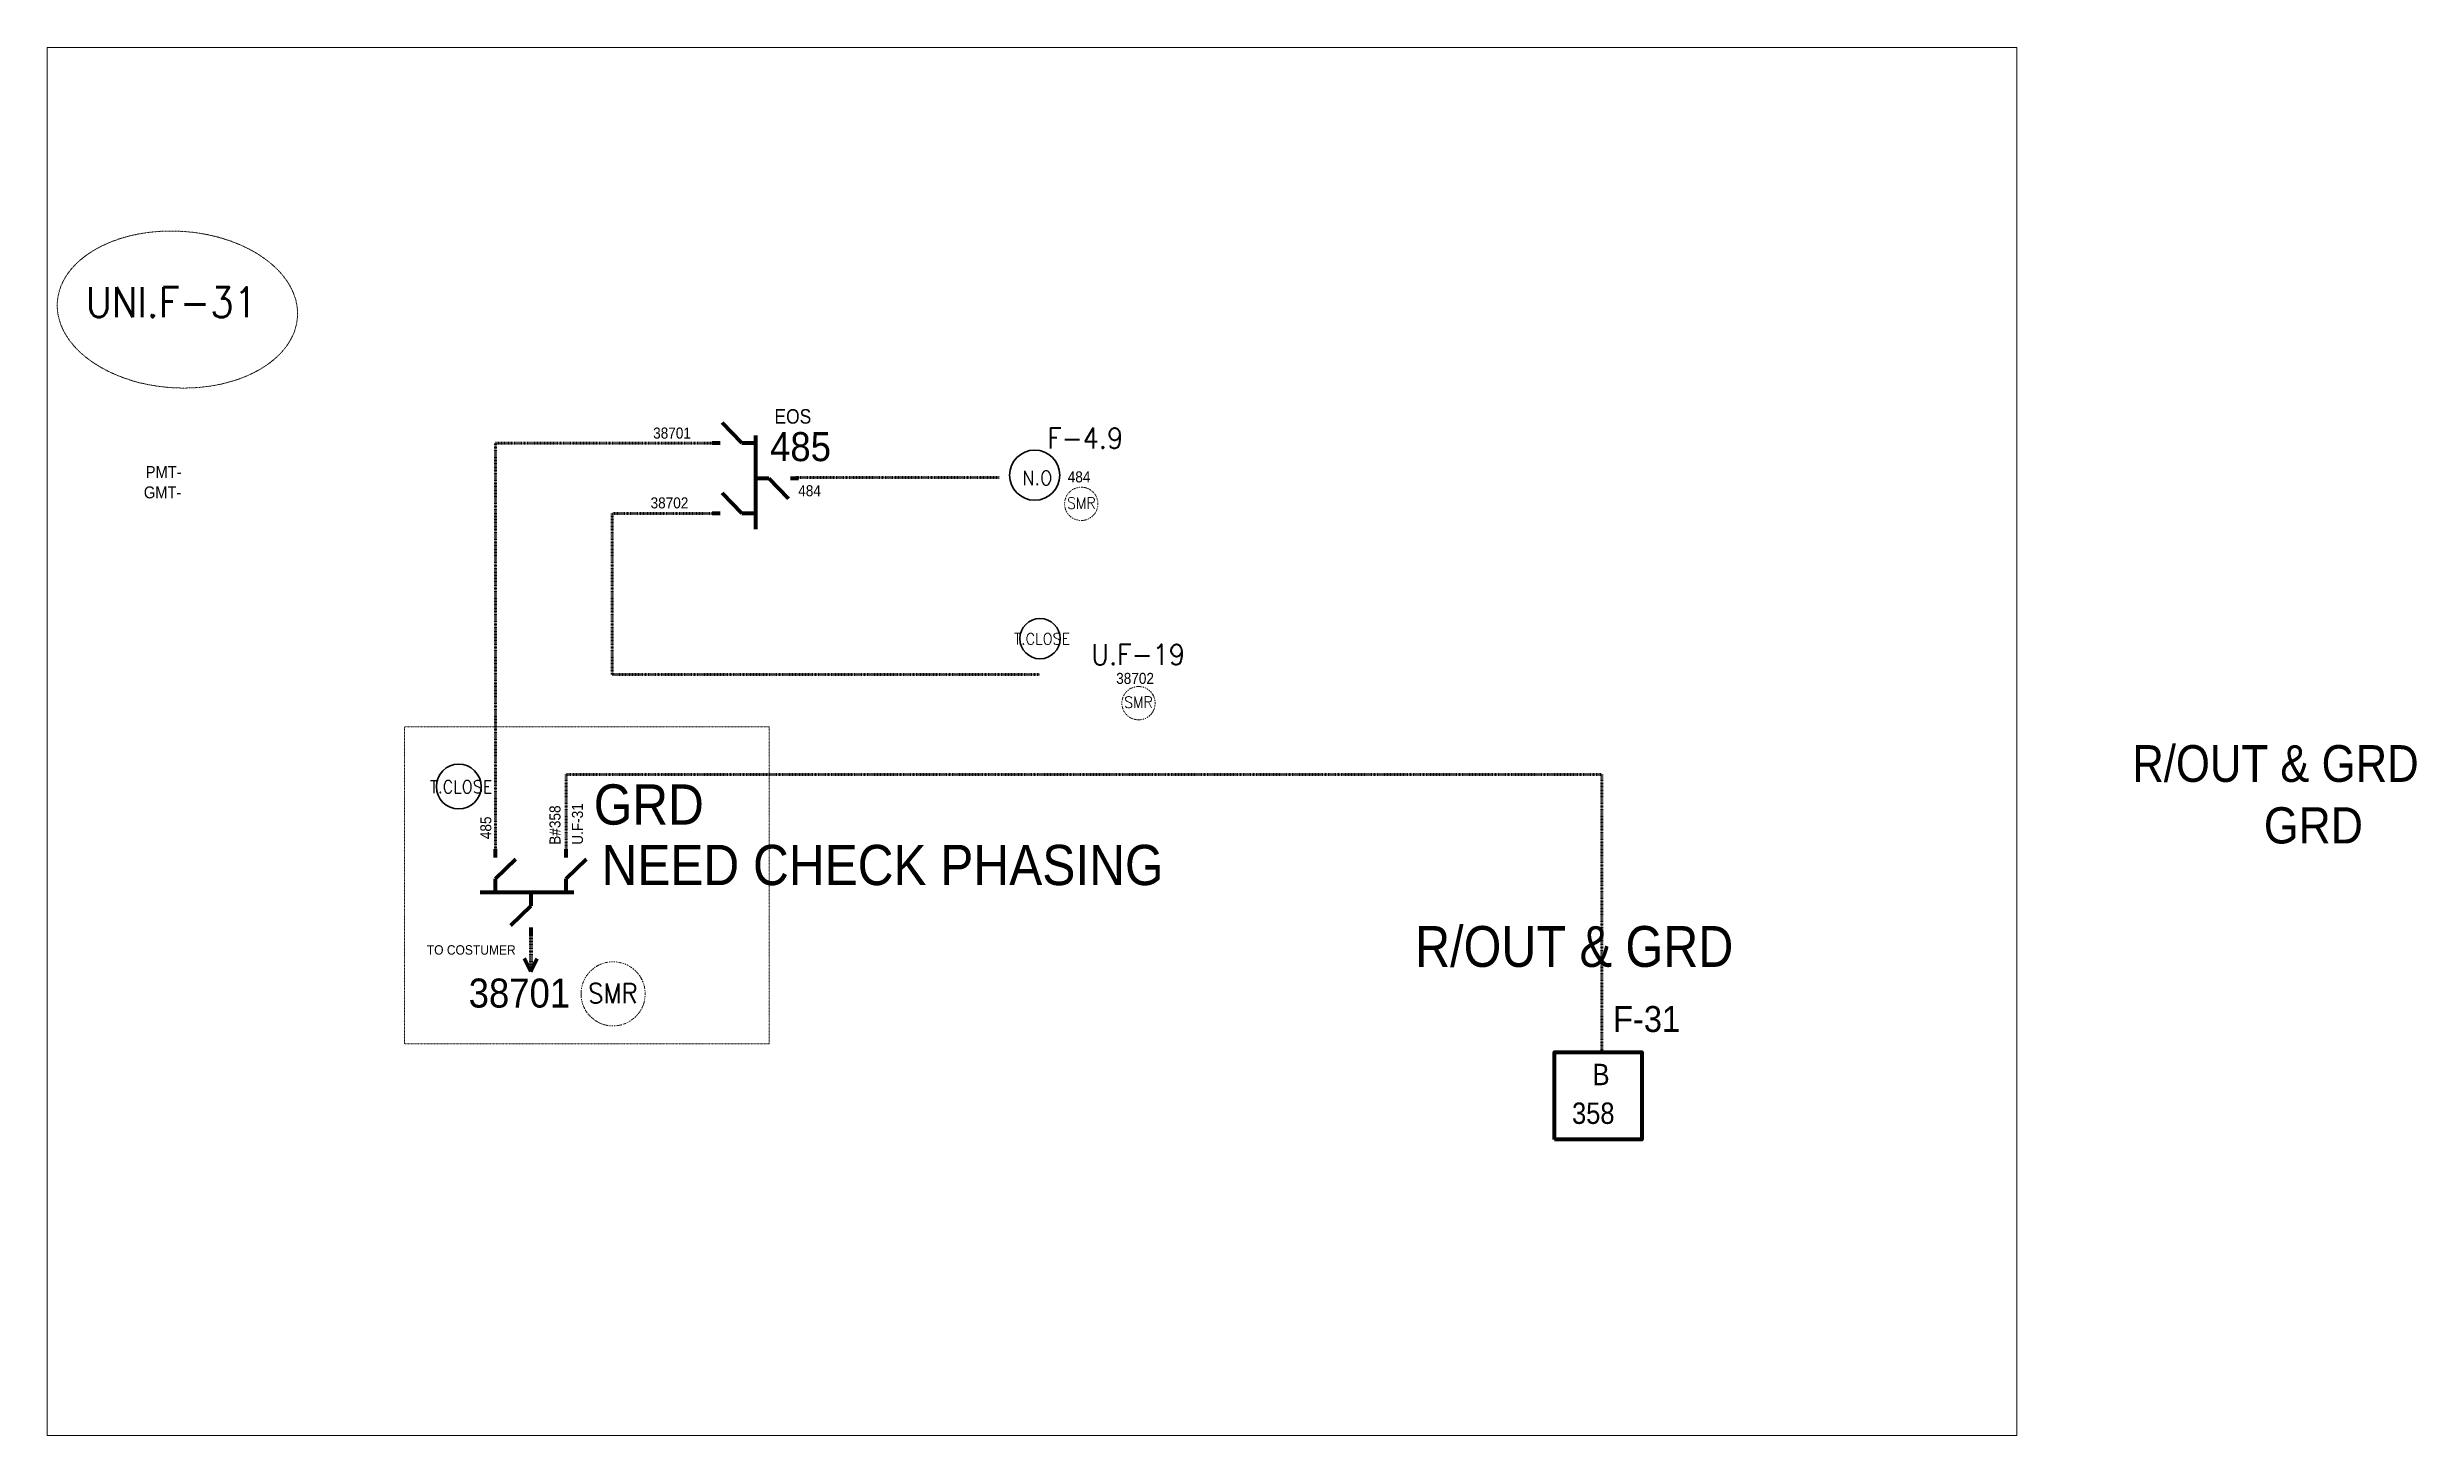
# Model space of a CAD drawing. Header units: metres. Extents: x 65984 to 144644, y -19036 to 23726.
# Drawn here: x 82129 to 83879, y -16780 to -15754 of the extents above; entities that cross this region are included whole.
import ezdxf
from ezdxf.enums import TextEntityAlignment as Align

# ---------------------------------------------------------------- set-up
doc = ezdxf.new("R2010")
doc.units = ezdxf.units.M
doc.header["$MEASUREMENT"] = 0
for name, pattern in [('DGN Style 2', [0.023128, 0, -0.023128]), ('DGN Style 3', [0.013877, 0, -0.013877]), ('DGN Style 4', [1.6, 0.8, -0.4, 0, -0.4])]:
    doc.linetypes.add(name, pattern=pattern)
for name, color, linetype, lineweight in [('D FDR  03', 112, 'Continuous', 40), ('d_eos', 111, 'Continuous', 40), ('d_eos no', 121, 'Continuous', 40), ('d_switch', 95, 'Continuous', 40), ('d_tf no', 6, 'Continuous', 40), ('d_ug cable', 95, 'Continuous', 40), ('FDR  2  19', 172, 'Continuous', 40), ('FDR  4  08', 74, 'Continuous', 40), ('fedr no', 95, 'Continuous', 40), ('GRID STATION  04', 7, 'Continuous', 40), ('O H MAIN FEEDER', 4, 'Continuous', 100), ('SW N O', 114, 'Continuous', 30)]:
    doc.layers.add(name, color=color, linetype=linetype, lineweight=lineweight)
doc.styles.add('Style-Arial', font='arial.ttf')
doc.styles.add('Style-ENGINEERING', font='ENGINEERING.shx')
doc.styles.add('Style-msdefault', font='msdefault.shx')
doc.styles.add('Style-simplex', font='simplex.shx')
doc.styles.add('Style-STANDARD', font='STANDARD.shx')

msp = doc.modelspace()

# ---------------------------------------------------------------- texts
at = {"layer": 'D FDR  03', "linetype": 'DGN Style 3', "lineweight": 40, "insert": (82441.7, -16420.8), "char_height": 6.994, "attachment_point": 5, "line_spacing_factor": 0.6, "style": 'Style-ENGINEERING'}
msp.add_mtext('\\H1x;\\W0.95;TO COSTUMER', dxfattribs=at)
at = {"layer": 'd_eos no', "color": 7, "linetype": 'Continuous', "lineweight": 53, "style": 'Style-msdefault', "width": 0.9}
msp.add_text('EOS', height=10.72, dxfattribs=at).set_placement((82665.7, -16021.1), align=Align.TOP_LEFT)
at = {"layer": 'd_eos no', "color": 7, "linetype": 'Continuous', "lineweight": 140, "style": 'Style-Arial', "width": 0.9}
msp.add_text('485', height=21.44, dxfattribs=at).set_placement((82662.5, -16038.1), align=Align.TOP_LEFT)
at = {"layer": 'd_eos no', "color": 7, "linetype": 'Continuous', "lineweight": 13, "style": 'Style-Arial', "width": 0.88}
for s, p in [('PMT-', (82201.2, -16063.1)), ('GMT-', (82199.8, -16078.2))]:
    msp.add_text(s, height=8.84, dxfattribs=at).set_placement(p, align=Align.TOP_LEFT)
at = {"layer": 'd_eos no', "color": 2, "linetype": 'Continuous', "lineweight": 140, "style": 'Style-Arial', "width": 0.9}
for s, height, p in [('38701', 21.44, (82439.8, -16441.9)), ('F-31', 19.17, (83285.3, -16462.2))]:
    msp.add_text(s, height=height, dxfattribs=at).set_placement(p, align=Align.TOP_LEFT)
at = {"layer": 'd_switch', "color": 98, "linetype": 'Continuous', "lineweight": 30, "style": 'Style-ENGINEERING', "width": 0.921053}
for s, p in [('38701', (82576.1, -16034.7)), ('38702', (82574.2, -16086.3)), ('484', (82683.3, -16077.3))]:
    msp.add_text(s, height=8.15, dxfattribs=at).set_placement(p, align=Align.TOP_LEFT)
at = {"layer": 'd_switch', "color": 2, "linetype": 'Continuous', "lineweight": 30, "style": 'Style-ENGINEERING', "width": 0.921053}
for s, p in [('484', (82882.4, -16067.1)), ('38702', (82918.2, -16216))]:
    msp.add_text(s, height=8.15, dxfattribs=at).set_placement(p, align=Align.TOP_LEFT)
at = {"layer": 'd_switch', "color": 7, "linetype": 'Continuous', "lineweight": 30, "style": 'Style-ENGINEERING', "width": 0.921053}
for s, p in [('U.F-31', (82516.1, -16343)), ('485', (82448.4, -16338.9)), ('B#358', (82499.5, -16343))]:
    msp.add_text(s, height=8.15, rotation=90, dxfattribs=at).set_placement(p, align=Align.TOP_LEFT)
at = {"layer": 'd_switch', "color": 2, "linetype": 'Continuous', "lineweight": 30, "ltscale": 2.530619, "style": 'Style-ENGINEERING', "width": 0.921053}
msp.add_text('GRD', height=29.74, dxfattribs=at).set_placement((82532.2, -16298.4), align=Align.TOP_LEFT)
at = {"layer": 'd_switch', "color": 2, "linetype": 'Continuous', "lineweight": 30, "ltscale": 2.277557, "style": 'Style-ENGINEERING', "width": 0.921053}
msp.add_text('GRD', height=26.77, dxfattribs=at).set_placement((83766.1, -16315.3), align=Align.TOP_LEFT)
at = {"layer": 'd_switch', "color": 1, "linetype": 'Continuous', "lineweight": 30, "ltscale": 2.530619, "style": 'Style-ENGINEERING', "width": 0.921053}
msp.add_text('NEED CHECK PHASING', height=29.743, dxfattribs=at).set_placement((82537.9, -16343.1), align=Align.TOP_LEFT)
at = {"layer": 'd_tf no', "color": 1, "linetype": 'Continuous', "lineweight": 13, "ltscale": 1.405524, "style": 'Style-simplex', "width": 0.909091}
for p in [(82892.5, -16090.5), (82934.7, -16237.7)]:
    msp.add_text('SMR', height=8.33, dxfattribs=at).set_placement(p, align=Align.MIDDLE_CENTER)
at = {"layer": 'd_tf no', "color": 1, "linetype": 'Continuous', "lineweight": 13, "ltscale": 2.354447, "style": 'Style-simplex', "width": 0.909091}
msp.add_text('SMR', height=14.45, dxfattribs=at).set_placement((82546.3, -16452.9), align=Align.MIDDLE_CENTER)
at = {"layer": 'fedr no', "color": 6, "linetype": 'Continuous', "lineweight": 40, "insert": (82220.3, -15942.1), "char_height": 22.2, "attachment_point": 5, "style": 'Style-STANDARD'}
msp.add_mtext('UNI.F-31', dxfattribs=at)
at = {"layer": 'fedr no', "color": 55, "linetype": 'Continuous', "lineweight": 40, "char_height": 15.3, "attachment_point": 5, "style": 'Style-STANDARD'}
for s, insert in [('F-4.9', (82895.3, -16042.5)), ('U.F-19', (82934.4, -16202.4))]:
    msp.add_mtext(s, dxfattribs=dict(at, insert=insert))
at = {"layer": 'GRID STATION  04', "color": 2, "linetype": 'Continuous', "lineweight": 70, "ltscale": 1.226049, "style": 'Style-msdefault', "width": 0.888889}
msp.add_text('R/OUT & GRD', height=27.159, dxfattribs=at).set_placement((83668.9, -16269.4), align=Align.TOP_LEFT)
at = {"layer": 'GRID STATION  04', "color": 2, "linetype": 'Continuous', "lineweight": 70, "ltscale": 1.362277, "style": 'Style-msdefault', "width": 0.888889}
msp.add_text('R/OUT & GRD', height=30.177, dxfattribs=at).set_placement((83139, -16403.1), align=Align.TOP_LEFT)
at = {"layer": 'GRID STATION  04', "color": 121, "linetype": 'Continuous', "lineweight": 70, "style": 'Style-msdefault', "width": 0.888889}
for s, height, p in [('B', 15.8, (83270.2, -16504.9)), ('358', 15.81, (83255, -16533.5))]:
    msp.add_text(s, height=height, dxfattribs=at).set_placement(p, align=Align.TOP_LEFT)

# ---------------------------------------------------------------- blocks, each defined once
blk = doc.blocks.new('*U1355')
at = {"layer": 'd_ug cable', "color": 2, "linetype": 'Continuous', "lineweight": 100}
for q in [(-2.21, -2.23), (2.18, -2.23)]:
    blk.add_line((-0.01, 2.26), q, dxfattribs=at)
blk = doc.blocks.new('*U1354')
at = {"layer": 'd_eos', "color": 2, "linetype": 'Continuous', "lineweight": 211, "ltscale": 1.368341}
for p, q in [((-12.97, 18.23), (-12.97, 21.05)), ((-12.97, 10.78), (-5.97, 17.58)), ((11.32, 18.23), (11.32, 21.05)), ((11.32, 10.78), (18.32, 17.58)), ((-12.97, 6.14), (-12.97, 10.78)), ((11.32, 6.13), (11.32, 10.78)), ((13.98, 6.13), (-18.34, 6.13)), ((-0.83, 1.48), (-7.83, -5.31)), ((-0.83, 6.13), (-0.83, 1.48)), ((-0.82, -5.96), (-0.82, -8.79))]:
    blk.add_line(p, q, dxfattribs=at)
at = {"layer": 'd_ug cable', "color": 2, "linetype": 'DGN Style 3', "lineweight": 100}
blk.add_line((-0.82, -7.07), (-0.82, -21.1), dxfattribs=at)
at = {"layer": 'd_ug cable', "color": 2, "linetype": 'Continuous', "lineweight": 100, "extrusion": (0, 0, -1), "rotation": 180}
blk.add_blockref('*U1355', (0.81, -18.84), dxfattribs=at)
blk = doc.blocks.new('*U1356')
at = {"layer": 'd_eos', "color": 7, "linetype": 'Continuous', "lineweight": 211, "ltscale": 1.368341}
for p, q in [((-4.65, 11.34), (-11.45, 18.34)), ((-12.09, 11.34), (-14.92, 11.34)), ((0, 11.34), (-4.65, 11.34)), ((0, 14.01), (0, -18.32)), ((-4.65, -12.95), (-11.45, -5.94)), ((0, -0.8), (4.65, -0.8)), ((4.65, -0.8), (11.45, -7.81)), ((12.09, -0.8), (14.92, -0.8)), ((-12.1, -12.95), (-14.92, -12.95)), ((0, -12.95), (-4.65, -12.95))]:
    blk.add_line(p, q, dxfattribs=at)
blk = doc.blocks.new('*U1466')
at = {"layer": 'SW N O', "color": 1}
blk.add_circle((0, 0), 16.8, dxfattribs=at)
at = {"layer": 'SW N O', "color": 1, "style": 'Style-STANDARD'}
blk.add_text('T.CLOSE', height=9.6, dxfattribs=at).set_placement((1.7, -0.2), align=Align.MIDDLE_CENTER)
blk = doc.blocks.new('*U3529')
at = {"layer": 'SW N O', "color": 3}
blk.add_circle((0, 0), 16.8, dxfattribs=at)
at = {"layer": 'SW N O', "color": 3, "insert": (1.7, -1.8), "char_height": 9.6, "attachment_point": 5, "line_spacing_factor": 0.6, "style": 'Style-STANDARD'}
blk.add_mtext('N.O', dxfattribs=at)

# ---------------------------------------------------------------- linework, layer by layer
at = {"layer": 'd_ug cable', "color": 2, "linetype": 'DGN Style 4', "lineweight": 13}
for centre, radius in [((82892.4, -16091.1), 12.3), ((82934.7, -16238.4), 12.3), ((82546.5, -16453.2), 23.7)]:
    msp.add_circle(centre, radius, dxfattribs=at)
at = {"layer": 'FDR  2  19', "color": 1, "linetype": 'DGN Style 3', "lineweight": 53, "flags": 128}
for points in [[(82619.6, -16046.2), (82459.7, -16046.2), (82459.7, -16346.3)], [(82831.7, -16071.6), (82680.7, -16071.6), (82680.7, -16071.6)], [(82625.7, -16098.2), (82545.8, -16098.2), (82545.8, -16217.4)], [(82861.8, -16217.3), (82546, -16217.3), (82546, -16217.3)], [(82511.8, -16346.3), (82511.8, -16291.2), (83276.9, -16291.2), (83276.9, -16496.5)]]:
    msp.add_lwpolyline(points, dxfattribs=at)
at = {"layer": 'FDR  4  08', "linetype": 'DGN Style 2', "lineweight": 13, "flags": 128}
msp.add_lwpolyline([(82661.8, -16255.9), (82661.8, -16490.2), (82392.5, -16490.2), (82392.5, -16255.9)], close=True, dxfattribs=at)
at = {"layer": 'fedr no', "color": 82, "linetype": 'DGN Style 3', "lineweight": 13, "true_color": 0x1dc70e}
msp.add_ellipse((82224.6, -15947.5), major_axis=(88.7, -5.3), ratio=0.651175, dxfattribs=at)
at = {"layer": 'GRID STATION  04', "color": 121, "linetype": 'Continuous', "lineweight": 70, "ltscale": 2.328306, "flags": 128}
msp.add_lwpolyline([(83242, -16560.9), (83242, -16496.3), (83306.5, -16496.3), (83306.5, -16560.9)], close=True, dxfattribs=at)
at = {"layer": 'O H MAIN FEEDER', "color": 140, "lineweight": 13, "ltscale": 0.498271, "flags": 128}
msp.add_lwpolyline([(82128.5, -15753.8), (83583.6, -15753.8), (83583.6, -16779.7), (82128.5, -16779.7)], close=True, dxfattribs=at)

# ---------------------------------------------------------------- block references
at = {"layer": 'd_eos', "color": 7, "linetype": 'Continuous', "lineweight": 211, "ltscale": 1.368341, "xscale": 2.143588810000002, "yscale": 2.143588810000002, "zscale": 2.143588810000002}
msp.add_blockref('*U1356', (82651.6, -16070.5), dxfattribs=at)
at = {"layer": 'd_eos', "color": 2, "linetype": 'Continuous', "lineweight": 211, "ltscale": 1.368341, "xscale": 2.143588810000002, "yscale": 2.143588810000002, "zscale": 2.143588810000002}
msp.add_blockref('*U1354', (82487.5, -16391.4), dxfattribs=at)
at = {"layer": 'SW N O', "color": 3, "xscale": 1.103831849847101, "yscale": 1.103831849847101, "zscale": 1.103831849847101}
msp.add_blockref('*U3529', (82858, -16069.9), dxfattribs=at)
at = {"layer": 'SW N O', "color": 1}
for p, xscale, yscale, zscale in [((82861.9, -16190.7), 0.8852077991926827, 0.8852077991926827, 0.8852077991926827), ((82432.5, -16300), 0.9835642213252029, 0.9835642213252029, 0.9835642213252029)]:
    msp.add_blockref('*U1466', p, dxfattribs=dict(at, xscale=xscale, yscale=yscale, zscale=zscale))

msp.set_redraw_order([(e.dxf.handle, doc.entitydb.next_handle()) for e in msp.query("TEXT MTEXT ATTDEF DIMENSION ARC_DIMENSION")])  # texts and dimensions are drawn at this point

doc.saveas('drawing.dxf')
